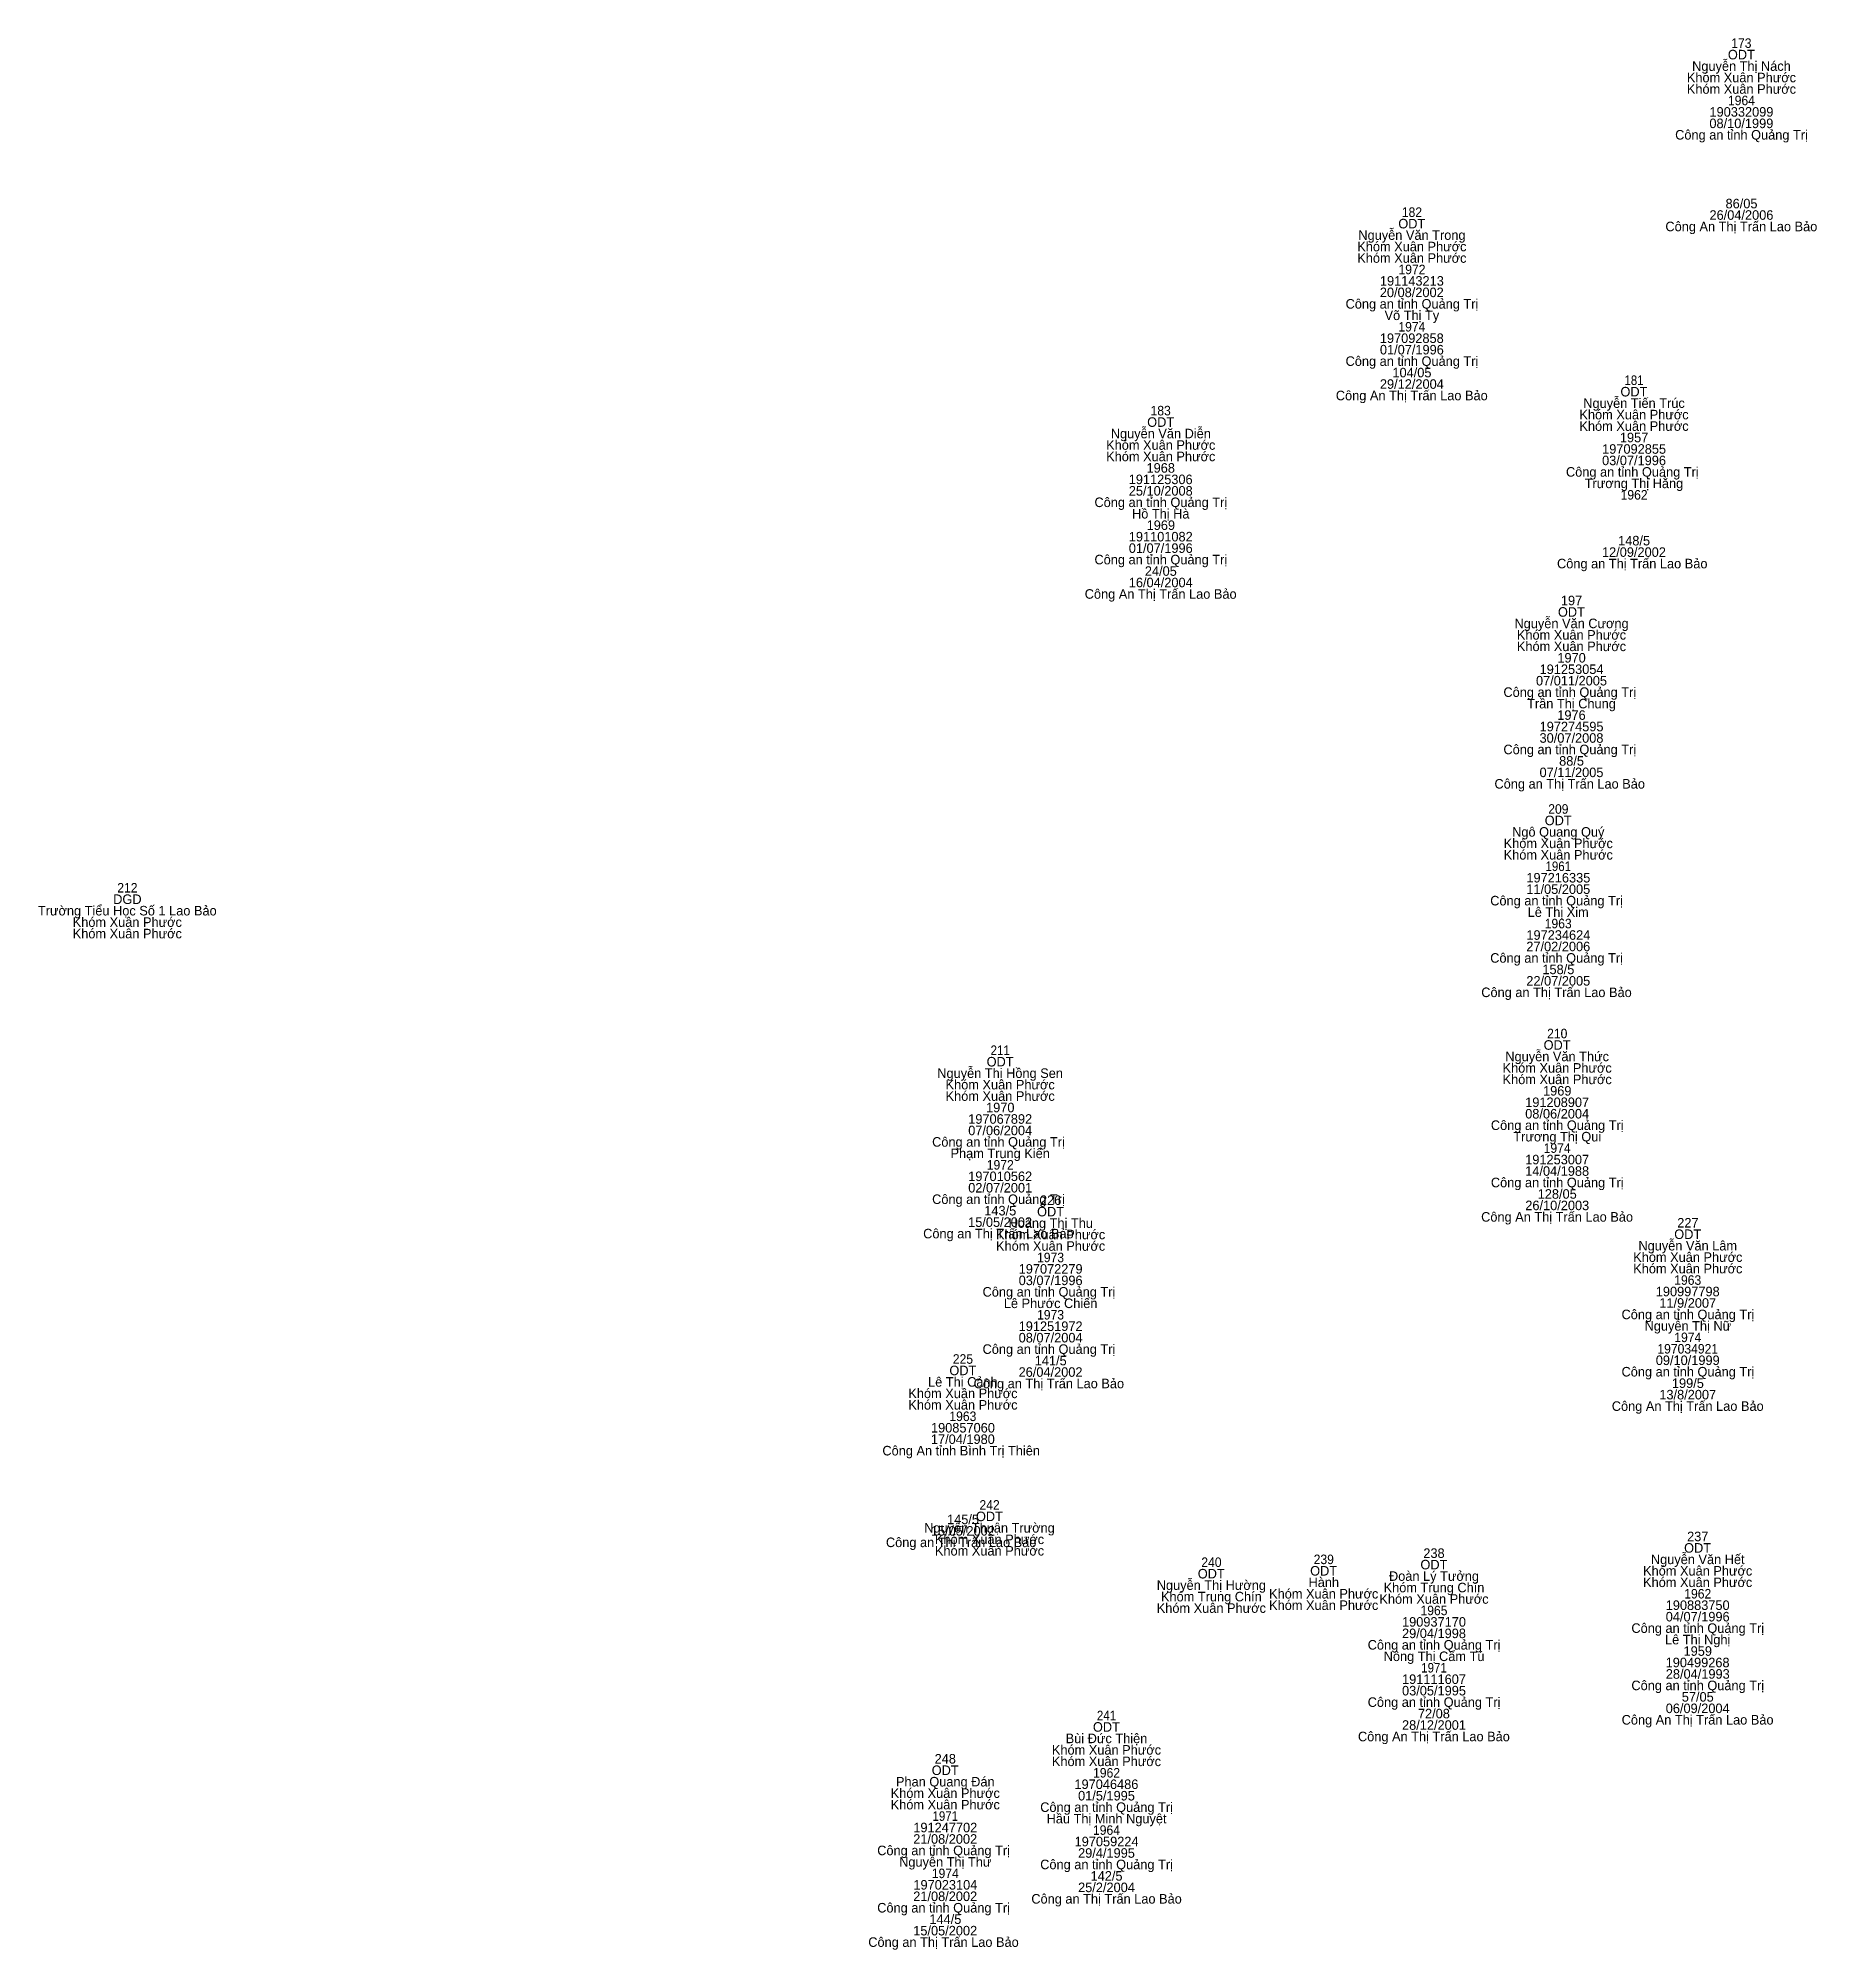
# Model space of a CAD drawing. Header units: metres. Extents: x 536461 to 537503, y 1836996 to 1837501.
# Drawn here: x 537283.1 to 537394.9, y 1837088.3 to 1837208.4 of the extents above; entities that cross this region are included whole.
import ezdxf
from ezdxf.enums import TextEntityAlignment as Align

# ---------------------------------------------------------------- set-up
doc = ezdxf.new("R2010")
doc.units = ezdxf.units.M
doc.header["$LTSCALE"] = 0.24
doc.layers.add('1', color=7, linetype='Continuous')

msp = doc.modelspace()

# ---------------------------------------------------------------- texts
at = {"layer": '1'}
for s, p in [('ODT', (537390.125, 1837207.08)), ('Khóm Xuân Phước', (537390.13, 1837205.64)), ('Nguyễn Thị Nách', (537390.13, 1837206.36)), ('Khóm Xuân Phước', (537390.13, 1837204.92)), ('190332099', (537390.13, 1837203.48)), ('Công an tỉnh Quảng Trị', (537390.135, 1837202.04)), ('08/10/1999', (537390.125, 1837202.76)), ('86/05', (537390.135, 1837197.72)), ('ODT', (537369.415, 1837196.46)), ('Công An Thị Trấn Lao Bảo', (537390.125, 1837196.28)), ('26/04/2006', (537390.13, 1837197)), ('Khóm Xuân Phước', (537369.42, 1837195.02)), ('Nguyễn Văn Trong', (537369.425, 1837195.74)), ('Khóm Xuân Phước', (537369.42, 1837194.3)), ('191143213', (537369.42, 1837192.86)), ('Công an tỉnh Quảng Trị', (537369.425, 1837191.42)), ('20/08/2002', (537369.415, 1837192.14)), ('Võ Thị Ty', (537369.42, 1837190.7)), ('197092858', (537369.415, 1837189.26)), ('Công an tỉnh Quảng Trị', (537369.425, 1837187.82)), ('01/07/1996', (537369.42, 1837188.54)), ('29/12/2004', (537369.42, 1837186.38)), ('104/05', (537369.425, 1837187.1)), ('Công An Thị Trấn Lao Bảo', (537369.415, 1837185.66)), ('Nguyễn Tiến Trúc', (537383.38, 1837185.18)), ('ODT', (537383.375, 1837185.9)), ('ODT', (537353.635, 1837183.99)), ('Khóm Xuân Phước', (537383.38, 1837184.46)), ('Nguyễn Văn Diễn', (537353.645, 1837183.27)), ('Khóm Xuân Phước', (537383.38, 1837183.74)), ('1957', (537383.385, 1837183.02)), ('Khóm Xuân Phước', (537353.64, 1837182.55)), ('Khóm Xuân Phước', (537353.64, 1837181.83)), ('03/07/1996', (537383.38, 1837181.58)), ('197092855', (537383.385, 1837182.3)), ('191125306', (537353.635, 1837180.39)), ('1968', (537353.64, 1837181.11)), ('Công an tỉnh Quảng Trị ', (537383.385, 1837180.86)), ('25/10/2008', (537353.64, 1837179.67)), ('Trương Thị Hằng', (537383.375, 1837180.14)), ('Công an tỉnh Quảng Trị', (537353.645, 1837178.95)), ('Hồ Thị Hà', (537353.64, 1837178.23)), ('191101082', (537353.64, 1837176.79)), ('1969', (537353.645, 1837177.51)), ('01/07/1996', (537353.64, 1837176.07)), ('12/09/2002', (537383.375, 1837175.82)), ('148/5', (537383.385, 1837176.54)), ('Công an tỉnh Quảng Trị', (537353.645, 1837175.35)), ('24/05', (537353.645, 1837174.63)), ('Công an Thị Trấn Lao Bảo ', (537383.38, 1837175.1)), ('Công An Thị Trấn Lao Bảo', (537353.635, 1837173.19)), ('16/04/2004', (537353.64, 1837173.91)), ('ODT', (537379.445, 1837172.06)), ('197', (537379.455, 1837172.78)), ('Nguyễn Văn Cương', (537379.455, 1837171.34)), ('Khóm Xuân Phước', (537379.45, 1837170.62)), ('Khóm Xuân Phước', (537379.45, 1837169.9)), ('191253054', (537379.455, 1837168.46)), ('1970', (537379.455, 1837169.18)), ('07/011/2005', (537379.45, 1837167.74)), ('Công an tỉnh Quảng Trị ', (537379.455, 1837167.02)), ('Trần Thị Chung', (537379.45, 1837166.3)), ('197274595', (537379.455, 1837164.86)), ('1976', (537379.45, 1837165.58)), ('30/07/2008', (537379.45, 1837164.14)), ('Công an tỉnh Quảng Trị ', (537379.455, 1837163.42)), ('88/5', (537379.455, 1837162.7)), ('Công an Thị Trấn Lao Bảo ', (537379.45, 1837161.26)), ('07/11/2005', (537379.45, 1837161.98)), ('ODT', (537378.615, 1837158.96)), ('Khóm Xuân Phước', (537378.62, 1837157.52)), ('Ngô Quang Quý', (537378.62, 1837158.24)), ('Khóm Xuân Phước', (537378.62, 1837156.8)), ('197216335', (537378.625, 1837155.36)), ('DGD', (537288.705, 1837154.01)), ('Công an tỉnh Quảng Trị ', (537378.625, 1837153.92)), ('11/05/2005', (537378.62, 1837154.64)), ('Trường Tiểu Học Số 1 Lao Bảo', (537288.7, 1837153.29)), ('Lê Thị Xim', (537378.615, 1837153.2)), ('Khóm Xuân Phước', (537288.7, 1837152.57)), ('Khóm Xuân Phước', (537288.7, 1837151.85)), ('197234624', (537378.625, 1837151.76)), ('Công an tỉnh Quảng Trị ', (537378.625, 1837150.32)), ('27/02/2006', (537378.62, 1837151.04)), ('158/5', (537378.625, 1837149.6)), ('Công an Thị Trấn Lao Bảo ', (537378.62, 1837148.16)), ('22/07/2005', (537378.62, 1837148.88)), ('ODT', (537378.545, 1837144.85)), ('Nguyễn Thị Hồng Sen', (537343.545, 1837143.08)), ('ODT', (537343.545, 1837143.8)), ('Khóm Xuân Phước', (537378.55, 1837143.41)), ('Nguyễn Văn Thức', (537378.55, 1837144.13)), ('Khóm Xuân Phước', (537343.55, 1837142.36)), ('Khóm Xuân Phước', (537378.55, 1837142.69)), ('1969', (537378.555, 1837141.97)), ('Khóm Xuân Phước', (537343.55, 1837141.64)), ('1970', (537343.555, 1837140.92)), ('191208907', (537378.55, 1837141.25)), ('07/06/2004', (537343.55, 1837139.48)), ('197067892', (537343.55, 1837140.2)), ('Công an tỉnh Quảng Trị', (537378.555, 1837139.81)), ('08/06/2004', (537378.55, 1837140.53)), ('Công an tỉnh Quảng Trị ', (537343.555, 1837138.76)), ('Trương Thị Qui', (537378.555, 1837139.09)), ('Phạm Trung Kiên', (537343.55, 1837138.04)), ('191253007', (537378.55, 1837137.65)), ('02/07/2001', (537343.55, 1837135.88)), ('197010562', (537343.55, 1837136.6)), ('Công an tỉnh Quảng Trị', (537378.555, 1837136.21)), ('14/04/1988', (537378.55, 1837136.93)), ('Công an tỉnh Quảng Trị ', (537343.555, 1837135.16)), ('226', (537346.72, 1837135.1)), ('26/10/2003', (537378.555, 1837134.77)), ('128/05', (537378.555, 1837135.49)), ('15/05/2002', (537343.545, 1837133.72)), ('143/5', (537343.555, 1837134.44)), ('Hoàng Thị Thu', (537346.725, 1837133.66)), ('ODT', (537346.715, 1837134.38)), ('Công An Thị Trấn Lao Bảo', (537378.545, 1837134.05)), ('227', (537386.765, 1837133.68)), ('Công an Thị Trấn Lao Bảo ', (537343.55, 1837133)), ('Khóm Xuân Phước', (537346.72, 1837132.94)), ('Nguyễn Văn Lâm', (537386.755, 1837132.24)), ('ODT', (537386.755, 1837132.96)), ('Khóm Xuân Phước', (537346.72, 1837132.22)), ('Khóm Xuân Phước', (537386.76, 1837131.52)), ('03/07/1996', (537346.72, 1837130.06)), ('197072279', (537346.72, 1837130.78)), ('Khóm Xuân Phước', (537386.76, 1837130.8)), ('Công an tỉnh Quảng Trị ', (537346.725, 1837129.34)), ('190997798', (537386.755, 1837129.36)), ('Lê Phước Chiến', (537346.72, 1837128.62)), ('Công an tỉnh Quảng Trị', (537386.765, 1837127.92)), ('11/9/2007', (537386.755, 1837128.64)), ('08/07/2004', (537346.72, 1837126.46)), ('191251972', (537346.72, 1837127.18)), ('Nguyễn Thị Nữ', (537386.765, 1837127.2)), ('Công an tỉnh Quảng Trị ', (537346.725, 1837125.74)), ('ODT', (537341.205, 1837124.4)), ('26/04/2002', (537346.715, 1837124.3)), ('141/5', (537346.725, 1837125.02)), ('Công an tỉnh Quảng Trị', (537386.765, 1837124.32)), ('09/10/1999', (537386.755, 1837125.04)), ('Khóm Xuân Phước', (537341.21, 1837122.96)), ('Lê Thị Cảnh', (537341.205, 1837123.68)), ('Công an Thị Trấn Lao Bảo ', (537346.72, 1837123.58)), ('13/8/2007', (537386.755, 1837122.88)), ('199/5', (537386.765, 1837123.6)), ('Khóm Xuân Phước', (537341.21, 1837122.24)), ('Công An Thị Trấn Lao Bảo', (537386.755, 1837122.16)), ('190857060', (537341.21, 1837120.8)), ('Công An tỉnh Bình Trị Thiên ', (537341.21, 1837119.36)), ('17/04/1980', (537341.205, 1837120.08)), ('Nguyễn Thuận Trường', (537342.88, 1837114.51)), ('15/05/2002', (537341.205, 1837114.32)), ('145/5', (537341.215, 1837115.04)), ('ODT', (537342.875, 1837115.23)), ('Công an Thị Trấn Lao Bảo ', (537341.21, 1837113.6)), ('Khóm Xuân Phước', (537342.88, 1837113.79)), ('Khóm Xuân Phước', (537342.88, 1837113.07)), ('ODT', (537387.375, 1837113.25)), ('237', (537387.385, 1837113.97)), ('ODT', (537370.805, 1837112.2)), ('238', (537370.81, 1837112.92)), ('Nguyễn Văn Hết', (537387.385, 1837112.53)), ('Nguyễn Thị Hường', (537356.82, 1837110.91)), ('ODT', (537356.815, 1837111.63)), ('Hành', (537363.885, 1837111.09)), ('ODT', (537363.875, 1837111.81)), ('Khóm Trung Chín', (537370.81, 1837110.76)), ('Đoàn Lý Tưởng', (537370.81, 1837111.48)), ('Khóm Xuân Phước', (537387.38, 1837111.81)), ('Khóm Xuân Phước', (537387.38, 1837111.09)), ('Khóm Xuân Phước', (537356.82, 1837109.47)), ('Khóm Trung Chín', (537356.82, 1837110.19)), ('Khóm Xuân Phước', (537363.88, 1837110.37)), ('Khóm Xuân Phước', (537363.88, 1837109.65)), ('Khóm Xuân Phước', (537370.81, 1837110.04)), ('190883750', (537387.38, 1837109.65)), ('190937170', (537370.81, 1837108.6)), ('04/07/1996', (537387.38, 1837108.93)), ('Công an tỉnh Quảng Trị', (537370.815, 1837107.16)), ('29/04/1998', (537370.81, 1837107.88)), ('Công an tỉnh Quảng Trị', (537387.385, 1837108.21)), ('Lê Thị Nghị', (537387.38, 1837107.49)), ('Nông Thị Cẩm Tú', (537370.815, 1837106.44)), ('190499268', (537387.375, 1837106.05)), ('1959', (537387.385, 1837106.77)), ('191111607', (537370.81, 1837105)), ('28/04/1993', (537387.385, 1837105.33)), ('Công an tỉnh Quảng Trị', (537370.815, 1837103.56)), ('03/05/1995', (537370.81, 1837104.28)), ('Công an tỉnh Quảng Trị', (537387.385, 1837104.61)), ('57/05', (537387.385, 1837103.89)), ('72/08', (537370.805, 1837102.84)), ('Công An Thị Trấn Lao Bảo', (537387.375, 1837102.45)), ('06/09/2004', (537387.38, 1837103.17)), ('Bùi Đức Thiện', (537350.23, 1837101.28)), ('ODT', (537350.225, 1837102)), ('Công An Thị Trấn Lao Bảo', (537370.805, 1837101.4)), ('28/12/2001', (537370.81, 1837102.12)), ('248', (537340.1, 1837100)), ('Khóm Xuân Phước', (537350.23, 1837100.56)), ('Khóm Xuân Phước', (537350.23, 1837099.84)), ('ODT', (537340.095, 1837099.28)), ('Khóm Xuân Phước', (537340.1, 1837097.84)), ('Phan Quang Đán', (537340.1, 1837098.56)), ('197046486', (537350.225, 1837098.4)), ('01/5/1995', (537350.23, 1837097.68)), ('Khóm Xuân Phước', (537340.1, 1837097.12)), ('Công an tỉnh Quảng Trị', (537350.235, 1837096.96)), ('Hầu Thị Minh Nguyệt', (537350.235, 1837096.24)), ('191247702', (537340.1, 1837095.68)), ('Công an tỉnh Quảng Trị ', (537340.105, 1837094.24)), ('21/08/2002', (537340.095, 1837094.96)), ('197059224', (537350.235, 1837094.8)), ('29/4/1995', (537350.23, 1837094.08)), ('Nguyễn Thị Thư', (537340.1, 1837093.52)), ('Công an tỉnh Quảng Trị', (537350.235, 1837093.36)), ('142/5', (537350.235, 1837092.64)), ('197023104', (537340.105, 1837092.08)), ('25/2/2004', (537350.23, 1837091.92)), ('Công an tỉnh Quảng Trị ', (537340.105, 1837090.64)), ('21/08/2002', (537340.095, 1837091.36)), ('Công an Thị Trấn Lao Bảo', (537350.235, 1837091.2)), ('15/05/2002', (537340.095, 1837089.2)), ('144/5', (537340.105, 1837089.92)), ('Công an Thị Trấn Lao Bảo ', (537340.1, 1837088.48))]:
    msp.add_text(s, height=0.6, dxfattribs=at).set_placement(p, align=Align.CENTER)
for s, width, p in [('173', 0.95, (537390.125, 1837207.8)), ('1964', 0.95, (537390.13, 1837204.2)), ('182', 0.95, (537369.425, 1837197.18)), ('1972', 0.95, (537369.425, 1837193.58)), ('1974', 0.95, (537369.42, 1837189.98)), ('181', 0.9, (537383.38, 1837186.62)), ('183', 0.95, (537353.635, 1837184.71)), ('1962', 0.95, (537383.385, 1837179.42)), ('209', 0.95, (537378.625, 1837159.68)), ('1961', 0.9, (537378.62, 1837156.08)), ('212', 0.95, (537288.705, 1837154.73)), ('1963', 0.95, (537378.615, 1837152.48)), ('210', 0.95, (537378.555, 1837145.57)), ('211', 0.9, (537343.55, 1837144.52)), ('1974', 0.95, (537378.55, 1837138.37)), ('1972', 0.95, (537343.555, 1837137.32)), ('1973', 0.95, (537346.715, 1837131.5)), ('1963', 0.95, (537386.755, 1837130.08)), ('1973', 0.95, (537346.715, 1837127.9)), ('1974', 0.95, (537386.76, 1837126.48)), ('225', 0.95, (537341.21, 1837125.12)), ('197034921', 0.95, (537386.755, 1837125.76)), ('1963', 0.95, (537341.205, 1837121.52)), ('242', 0.95, (537342.885, 1837115.95)), ('240', 0.95, (537356.825, 1837112.35)), ('239', 0.95, (537363.885, 1837112.53)), ('1962', 0.95, (537387.385, 1837110.37)), ('1965', 0.95, (537370.81, 1837109.32)), ('1971', 0.9, (537370.81, 1837105.72)), ('241', 0.9, (537350.23, 1837102.72)), ('1962', 0.95, (537350.235, 1837099.12)), ('1971', 0.9, (537340.1, 1837096.4)), ('1964', 0.95, (537350.23, 1837095.52)), ('1974', 0.95, (537340.1, 1837092.8))]:
    msp.add_text(s, height=0.6, dxfattribs=dict(at, width=width)).set_placement(p, align=Align.CENTER)

doc.saveas('drawing.dxf')
